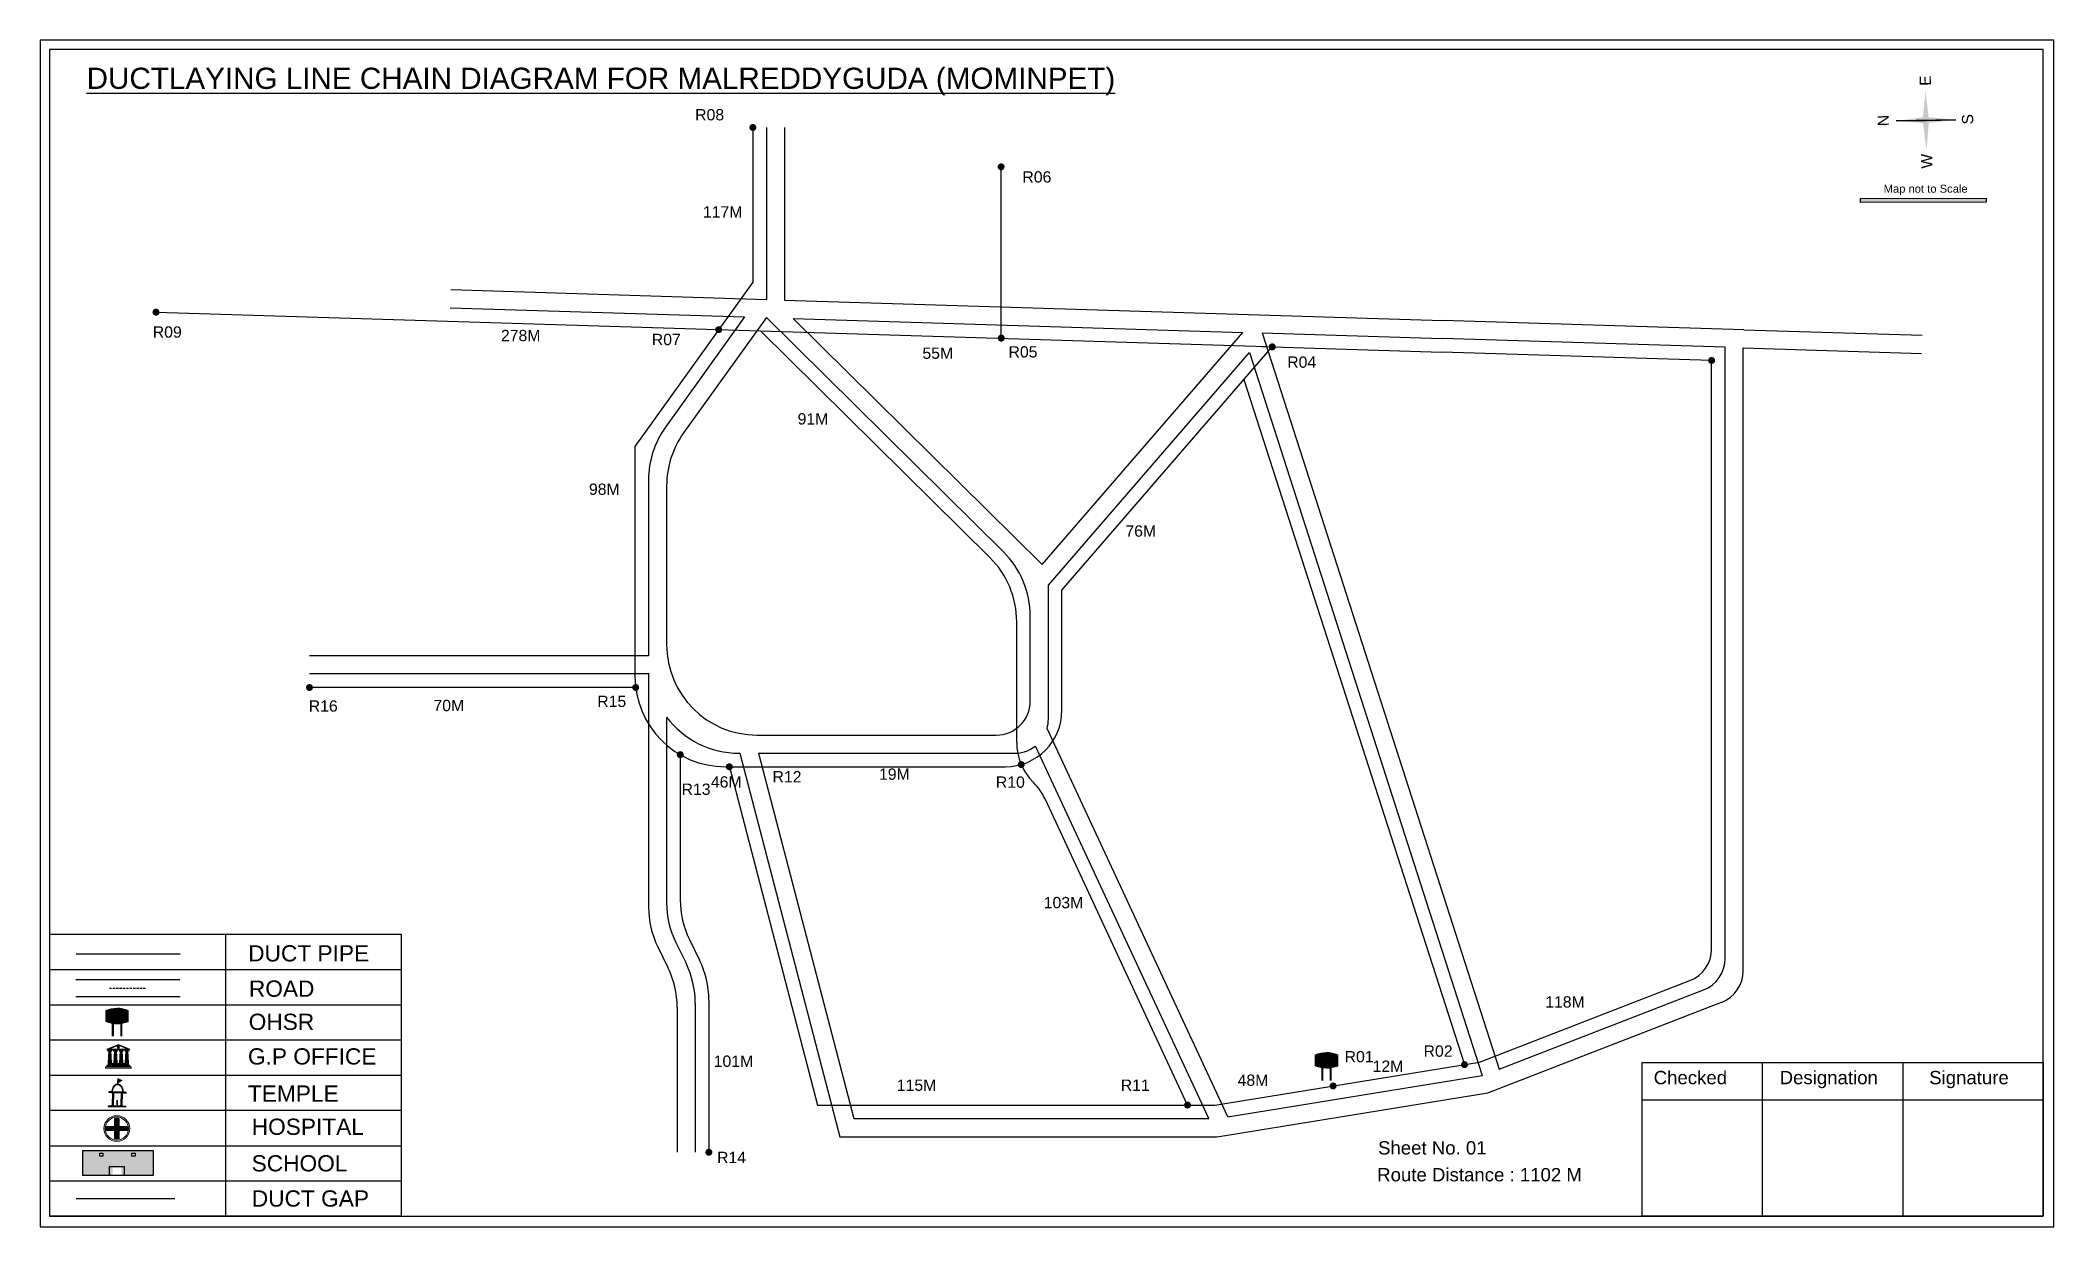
# Model space of a CAD drawing. Header units: inches. Extents: x 323 to 3787, y 50 to 1276.
# Drawn here: x 467 to 1357, y 752 to 1276 of the extents above; entities that cross this region are included whole.
import ezdxf

# ---------------------------------------------------------------- set-up
doc = ezdxf.new("R2010")
doc.units = ezdxf.units.IN
doc.header["$MEASUREMENT"] = 0
doc.linetypes.add('DASHEDX2', pattern=[1.5, 1, -0.5])
for name, color, linetype in [('LANDMARK', 7, 'Continuous'), ('OHT', 7, 'Continuous'), ('pipe', 5, 'Continuous')]:
    doc.layers.add(name, color=color, linetype=linetype)
doc.styles.get("Standard").update_dxf_attribs({"font": 'arial.ttf'})

msp = doc.modelspace()

# ---------------------------------------------------------------- texts
at = {"color": 242, "true_color": 0xcd2027}
msp.add_text('%%UDUCTLAYING LINE CHAIN DIAGRAM FOR MALREDDYGUDA (MOMINPET)', height=9.375, dxfattribs=at).set_placement((487.03, 1254.7))
for s, p in [('E', (1302.39, 1256.1)), ('N', (1283.81, 1238.26)), ('S', (1321.09, 1239)), ('W', (1303.04, 1219.51))]:
    msp.add_text(s, height=4.95, rotation=91.00631).set_placement(p)
for s, height, p in [('R08', 5, (756.04, 1240.78)), ('R06', 5, (900.72, 1213.28)), ('Map not to Scale', 3.5424, (1281.48, 1208.81)), ('117M', 5, (759.49, 1197.84)), ('R09', 5, (516.26, 1144.72)), ('278M', 5, (670.19, 1143.17)), ('R07', 5, (736.88, 1141.42)), ('55M', 5, (856.52, 1135.37)), ('R05', 5, (894.58, 1135.94)), ('R04', 5, (1017.8, 1131.43)), ('91M', 5, (801.35, 1106.33)), ('98M', 5, (709.1, 1075.24)), ('76M', 5, (946.25, 1056.74)), ('R16', 5, (585.22, 979.39)), ('70M', 5, (640.34, 979.62)), ('R15', 5, (712.77, 981.46)), ('R12', 5, (790.26, 948.12)), ('19M', 5, (837.33, 949.29)), ('R13', 5, (750.04, 942.59)), ('46M', 5, (763, 945.82)), ('R10', 5, (888.99, 945.75)), ('103M', 5, (910.15, 892.49)), ('DUCT PIPE', 7.178, (558.45, 868.97)), ('ROAD ', 7.178, (558.76, 853.36)), ('OHSR', 7.178, (558.67, 838.7)), ('118M', 5, (1131.86, 848.58)), ('G.P OFFICE', 7.178, (558.34, 823.4)), ('R01', 5, (1043.18, 824.37)), ('R02', 5, (1078.1, 826.84)), ('101M', 5, (764.25, 822.37)), ('48M', 5, (995.88, 813.98)), ('12M', 5, (1055.56, 820.16)), ('Checked', 5.886, (1179.81, 814.69)), ('Designation', 5.886, (1235.51, 814.69)), ('Signature', 5.886, (1301.61, 814.69)), ('TEMPLE', 7.178, (558.33, 806.99)), ('115M', 5, (845.19, 811.77)), ('R11', 5, (944.2, 811.77)), ('HOSPITAL', 7.178, (560.01, 792.31)), ('SCHOOL', 7.178, (559.96, 776.14)), ('R14', 5, (765.74, 779.83)), ('Sheet No. 01', 5.886, (1057.95, 783.63)), ('Route Distance : 1102 M', 5.886, (1057.58, 771.76)), ('DUCT GAP', 7.178, (560.06, 760.59))]:
    msp.add_text(s, height=height).set_placement(p)

# ---------------------------------------------------------------- blocks, each defined once
blk = doc.blocks.new('OHT')
at = {"linetype": 'Continuous', "lineweight": 0, "true_color": 0x0ffffc}
blk.add_hatch(color=4, dxfattribs=at).paths.add_polyline_path([(0.012, 1), (0, 1, 0.101323), (-0.4, 0.916), (-0.4, 0.525, 0.194075), (0.399, 0.521), (0.399, 0.921, 0.097877)])
at = {"color": 4, "linetype": 'Continuous', "lineweight": 0, "true_color": 0x0ffffc, "flags": 128}
for points in [[(-0.4, 0.525), (-0.4, 0.916)], [(0.399, 0.521), (0.399, 0.921)]]:
    blk.add_lwpolyline(points, dxfattribs=at)
at = {"color": 4, "linetype": 'Continuous', "lineweight": 0, "true_color": 0x0ffffc, "const_width": 0.075, "flags": 128}
for points in [[(-0.15, 0), (-0.15, 0.475)], [(0.15, 0), (0.15, 0.473)]]:
    blk.add_lwpolyline(points, dxfattribs=at)
at = {"color": 4, "linetype": 'Continuous', "lineweight": 0, "true_color": 0x0ffffc}
for centre, radius, start, end in [((0.006, -0.019), 1.019, 67.31091, 113.47108), ((0.004, 1.513), 1.068, 247.76824, 291.70073)]:
    blk.add_arc(centre, radius, start, end, dxfattribs=at)
blk = doc.blocks.new('Government_Office')
at = {"linetype": 'Continuous', "lineweight": 0, "true_color": 0xff0000}
h = blk.add_hatch(color=1, dxfattribs=at)
h.paths.add_polyline_path([(0.44, 0.72), (0.45, 0.75), (0, 0.93), (-0.45, 0.75), (-0.44, 0.72)])
h.paths.add_polyline_path([(0.355, 0.75), (-0.355, 0.75), (0, 0.9)], flags=16)
h.paths.add_polyline_path([(0, 0.778, -1), (0, 0.872, -1)], flags=0)
h = blk.add_hatch(color=1, dxfattribs=at)
edge = h.paths.add_edge_path()
edge.add_arc((0, 0.825), 0.0467, 90, 270)
edge.add_arc((0, 0.825), 0.0467, 270, 450)
for points in [[(-0.5, 0.05), (0.5, 0.05), (0.5, 0), (-0.5, 0)], [(-0.45, 0.075), (-0.45, 0.12), (0.45, 0.12), (0.45, 0.075)], [(-0.4, 0.14), (-0.4, 0.18), (0.4, 0.18), (0.4, 0.14)]]:
    blk.add_hatch(color=1, dxfattribs=at).paths.add_polyline_path(points)
h = blk.add_hatch(color=1, dxfattribs=at)
edge = h.paths.add_edge_path()
edge.add_line((-0.27, 0.195), (-0.295, 0.675))
edge.add_line((-0.295, 0.675), (-0.29, 0.675))
edge.add_arc((-0.278, 0.688), 0.0176, 225.30401, 441.56588)
edge.add_line((-0.275, 0.705), (-0.395, 0.705))
edge.add_arc((-0.392, 0.688), 0.0176, 98.43412, 314.69599)
edge.add_line((-0.38, 0.675), (-0.375, 0.675))
edge.add_line((-0.375, 0.675), (-0.4, 0.195))
edge.add_line((-0.4, 0.195), (-0.27, 0.195))
h = blk.add_hatch(color=1, dxfattribs=at)
edge = h.paths.add_edge_path()
edge.add_line((-0.047, 0.195), (-0.072, 0.675))
edge.add_line((-0.072, 0.675), (-0.067, 0.675))
edge.add_arc((-0.054, 0.688), 0.0176, 225.30401, 441.56588)
edge.add_line((-0.052, 0.705), (-0.172, 0.705))
edge.add_arc((-0.169, 0.688), 0.0176, 98.43412, 314.69599)
edge.add_line((-0.157, 0.675), (-0.152, 0.675))
edge.add_line((-0.152, 0.675), (-0.177, 0.195))
edge.add_line((-0.177, 0.195), (-0.047, 0.195))
h = blk.add_hatch(color=1, dxfattribs=at)
edge = h.paths.add_edge_path()
edge.add_line((0.177, 0.195), (0.152, 0.675))
edge.add_line((0.152, 0.675), (0.157, 0.675))
edge.add_arc((0.169, 0.688), 0.0176, 225.30401, 441.56588)
edge.add_line((0.172, 0.705), (0.052, 0.705))
edge.add_arc((0.054, 0.688), 0.0176, 98.43412, 314.69599)
edge.add_line((0.067, 0.675), (0.072, 0.675))
edge.add_line((0.072, 0.675), (0.047, 0.195))
edge.add_line((0.047, 0.195), (0.177, 0.195))
h = blk.add_hatch(color=1, dxfattribs=at)
edge = h.paths.add_edge_path()
edge.add_line((0.4, 0.195), (0.375, 0.675))
edge.add_line((0.375, 0.675), (0.38, 0.675))
edge.add_arc((0.392, 0.688), 0.0176, 225.30401, 441.56588)
edge.add_line((0.395, 0.705), (0.275, 0.705))
edge.add_arc((0.278, 0.688), 0.0176, 98.43412, 314.69599)
edge.add_line((0.29, 0.675), (0.295, 0.675))
edge.add_line((0.295, 0.675), (0.27, 0.195))
edge.add_line((0.27, 0.195), (0.4, 0.195))
at = {"color": 1, "linetype": 'Continuous', "lineweight": 0, "true_color": 0xff0000, "flags": 128}
for points in [[(-0.45, 0.75), (-0.44, 0.72), (0.44, 0.72), (0.45, 0.75), (0, 0.93)], [(-0.355, 0.75), (0.355, 0.75), (0, 0.9)], [(-0.5, 0.05), (0.5, 0.05), (0.5, 0), (-0.5, 0)], [(-0.45, 0.075), (-0.45, 0.12), (0.45, 0.12), (0.45, 0.075)], [(-0.4, 0.14), (-0.4, 0.18), (0.4, 0.18), (0.4, 0.14)]]:
    blk.add_lwpolyline(points, close=True, dxfattribs=at)
for points in [[(0, 0.872, 1), (0, 0.778, 1)], [(-0.27, 0.195), (-0.295, 0.675), (-0.29, 0.675, 1.379694), (-0.275, 0.705), (-0.395, 0.705, 1.379694), (-0.38, 0.675), (-0.375, 0.675), (-0.4, 0.195)], [(-0.047, 0.195), (-0.072, 0.675), (-0.067, 0.675, 1.379694), (-0.052, 0.705), (-0.172, 0.705, 1.379694), (-0.157, 0.675), (-0.152, 0.675), (-0.177, 0.195)], [(0.177, 0.195), (0.152, 0.675), (0.157, 0.675, 1.379694), (0.172, 0.705), (0.052, 0.705, 1.379694), (0.067, 0.675), (0.072, 0.675), (0.047, 0.195)], [(0.4, 0.195), (0.375, 0.675), (0.38, 0.675, 1.379694), (0.395, 0.705), (0.275, 0.705, 1.379694), (0.29, 0.675), (0.295, 0.675), (0.27, 0.195)]]:
    blk.add_lwpolyline(points, format="xyb", close=True, dxfattribs=at)
blk = doc.blocks.new('Temple')
at = {"linetype": 'Continuous', "lineweight": 0, "true_color": 0xff0000}
h = blk.add_hatch(color=1, dxfattribs=at)
edge = h.paths.add_edge_path()
edge.add_line((0.175, 0.49), (0.225, 0.49))
edge.add_line((0.225, 0.49), (0.225, 0.497))
edge.add_line((0.225, 0.497), (0.307, 0.497))
edge.add_line((0.307, 0.497), (0.307, 0.533))
edge.add_line((0.307, 0.533), (0.257, 0.533))
edge.add_line((0.257, 0.533), (0.257, 0.54))
edge.add_line((0.257, 0.54), (0.2, 0.54))
edge.add_spline(control_points=[(0.2, 0.54), (0.2, 0.589), (0.19, 0.638), (0.142, 0.743), (0.092, 0.79), (0.027, 0.805), (0.02, 0.806), (0.012, 0.806)], knot_values=[4.712389, 4.712389, 4.712389, 4.712389, 5.278166, 5.278166, 6.117402, 6.117402, 6.223801, 6.223801, 6.223801, 6.223801], degree=3, periodic=0)
edge.add_line((0.012, 0.806), (0.012, 0.79))
edge.add_line((0.012, 0.79), (-0.012, 0.79))
edge.add_line((-0.012, 0.79), (-0.012, 0.806))
edge.add_spline(control_points=[(-0.012, 0.806), (-0.055, 0.802), (-0.096, 0.781), (-0.171, 0.699), (-0.197, 0.628), (-0.2, 0.55), (-0.2, 0.545), (-0.2, 0.54)], knot_values=[6.343965, 6.343965, 6.343965, 6.343965, 6.956638, 6.956638, 7.795874, 7.795874, 7.853982, 7.853982, 7.853982, 7.853982], degree=3, periodic=0)
edge.add_line((-0.2, 0.54), (-0.257, 0.54))
edge.add_line((-0.257, 0.54), (-0.257, 0.533))
edge.add_line((-0.257, 0.533), (-0.307, 0.533))
edge.add_line((-0.307, 0.533), (-0.307, 0.497))
edge.add_line((-0.307, 0.497), (-0.225, 0.497))
edge.add_line((-0.225, 0.497), (-0.225, 0.49))
edge.add_line((-0.225, 0.49), (-0.175, 0.49))
edge.add_line((-0.175, 0.49), (-0.175, 0.07))
edge.add_arc((-0.205, 0.07), 0.03, -90, 0, ccw=False)
edge.add_line((-0.205, 0.04), (-0.257, 0.04))
edge.add_line((-0.257, 0.04), (-0.257, 0.033))
edge.add_line((-0.257, 0.033), (-0.307, 0.033))
edge.add_line((-0.307, 0.033), (-0.307, 0))
edge.add_line((-0.307, 0), (0.307, 0))
edge.add_line((0.307, 0), (0.307, 0.033))
edge.add_line((0.307, 0.033), (0.257, 0.033))
edge.add_line((0.257, 0.033), (0.257, 0.04))
edge.add_line((0.257, 0.04), (0.205, 0.04))
edge.add_arc((0.205, 0.07), 0.03, 180, 270, ccw=False)
edge.add_line((0.175, 0.07), (0.175, 0.49))
h.paths.add_polyline_path([(0.125, 0.07, -0.414214), (0.095, 0.04), (0.05, 0.04), (0.05, 0.033), (-0.05, 0.033), (-0.05, 0.04), (-0.095, 0.04, -0.414214), (-0.125, 0.07), (-0.125, 0.497), (0.125, 0.497)], flags=16)
edge = h.paths.add_edge_path(flags=16)
edge.add_ellipse((0, 0.54), major_axis=(0, 0.242), ratio=0.722808, start_angle=270, end_angle=450, ccw=False)
edge.add_line((0.175, 0.54), (-0.175, 0.54))
h.paths.add_polyline_path([(0.012, 0.23), (0.012, 0.07), (-0.012, 0.07), (-0.012, 0.23)], flags=0)
h = blk.add_hatch(color=1, dxfattribs=at)
edge = h.paths.add_edge_path()
edge.add_line((0.012, 0.857), (0, 0.85))
edge.add_line((0, 0.85), (-0.003, 0.925))
edge.add_line((-0.003, 0.925), (-0.012, 0.925))
edge.add_line((-0.012, 0.925), (-0.012, 0.806))
edge.add_spline(control_points=[(-0.012, 0.806), (-0.004, 0.807), (0.004, 0.807), (0.012, 0.806)], knot_values=[6.223801, 6.223801, 6.223801, 6.223801, 6.343965, 6.343965, 6.343965, 6.343965], degree=3, periodic=0)
edge.add_line((0.012, 0.806), (0.012, 0.857))
h = blk.add_hatch(color=1, dxfattribs=at)
edge = h.paths.add_edge_path()
edge.add_line((0.012, 0.79), (0.012, 0.806))
edge.add_spline(control_points=[(0.012, 0.806), (0.004, 0.807), (-0.004, 0.807), (-0.012, 0.806)], knot_values=[6.223801, 6.223801, 6.223801, 6.223801, 6.343965, 6.343965, 6.343965, 6.343965], degree=3, periodic=0)
edge.add_line((-0.012, 0.806), (-0.012, 0.79))
edge.add_line((-0.012, 0.79), (0.012, 0.79))
at = {"linetype": 'Continuous', "lineweight": 0, "true_color": 0xe66000}
blk.add_hatch(color=32, dxfattribs=at).paths.add_polyline_path([(-0.006, 1), (0.147, 0.931), (0, 0.85)])
at = {"color": 1, "linetype": 'Continuous', "lineweight": 0, "true_color": 0xff0000, "flags": 128}
for points in [[(0.012, 0.925), (-0.012, 0.925), (-0.012, 0.79), (0.012, 0.79)], [(0.012, 0.23), (-0.012, 0.23), (-0.012, 0.07), (0.012, 0.07)]]:
    blk.add_lwpolyline(points, close=True, dxfattribs=at)
at = {"color": 32, "linetype": 'Continuous', "lineweight": 0, "true_color": 0xe66000, "flags": 128}
blk.add_lwpolyline([(-0.006, 1), (0.147, 0.931), (0, 0.85), (-0.006, 1)], dxfattribs=at)
at = {"color": 1, "linetype": 'Continuous', "lineweight": 0, "true_color": 0xff0000, "flags": 128}
blk.add_lwpolyline([(0.2, 0.54), (0.257, 0.54), (0.257, 0.533), (0.307, 0.533), (0.307, 0.497), (0.225, 0.497), (0.225, 0.49), (0.175, 0.49), (0.175, 0.07, 0.414214), (0.205, 0.04), (0.257, 0.04), (0.257, 0.033), (0.307, 0.033), (0.307, 0), (-0.307, 0), (-0.307, 0.033), (-0.257, 0.033), (-0.257, 0.04), (-0.205, 0.04, 0.414214), (-0.175, 0.07), (-0.175, 0.49), (-0.225, 0.49), (-0.225, 0.497), (-0.307, 0.497), (-0.307, 0.533), (-0.257, 0.533), (-0.257, 0.54), (-0.2, 0.54)], format="xyb", dxfattribs=at)
blk.add_lwpolyline([(-0.175, 0.54), (0.175, 0.54)], dxfattribs=at)
blk.add_lwpolyline([(0.125, 0.497), (0.125, 0.07, -0.414214), (0.095, 0.04), (0.05, 0.04), (0.05, 0.033), (-0.05, 0.033), (-0.05, 0.04), (-0.095, 0.04, -0.414214), (-0.125, 0.07), (-0.125, 0.497)], format="xyb", close=True, dxfattribs=at)
at = {"color": 1, "linetype": 'Continuous', "lineweight": 0, "true_color": 0xff0000}
blk.add_ellipse((0, 0.54), major_axis=(0, 0.242), ratio=0.722808, start_param=4.712389, end_param=7.853982, dxfattribs=at)
blk.add_open_spline([(0.2, 0.54), (0.2, 0.589), (0.19, 0.638), (0.142, 0.743), (0.092, 0.79), (-0.023, 0.816), (-0.085, 0.794), (-0.171, 0.699), (-0.197, 0.628), (-0.2, 0.55), (-0.2, 0.545), (-0.2, 0.54)], degree=3, knots=[4.712389, 4.712389, 4.712389, 4.712389, 5.278166, 5.278166, 6.117402, 6.117402, 6.956638, 6.956638, 7.795874, 7.795874, 7.853982, 7.853982, 7.853982, 7.853982], dxfattribs=at)
blk = doc.blocks.new('*U5')
at = {"color": 0, "linetype": 'DASHEDX2', "transparency": 16777216}
blk.add_line((-8.22, 0), (8.01, 0), dxfattribs=at)
blk = doc.blocks.new('Hospital')
at = {"linetype": 'Continuous', "lineweight": 0, "true_color": 0x000000}
h = blk.add_hatch(color=18, dxfattribs=at)
h.paths.add_polyline_path([(-0.5, 0, 1), (0.5, 0, 1)])
h.paths.add_polyline_path([(0.446, 0, -1), (-0.446, 0, -1)], flags=16)
at = {"linetype": 'Continuous', "true_color": 0xff0000}
blk.add_hatch(color=1, dxfattribs=at).paths.add_polyline_path([(-0.394, 0.08), (-0.08, 0.08), (-0.08, 0.394), (0.08, 0.394), (0.08, 0.08), (0.394, 0.08), (0.394, -0.08), (0.08, -0.08), (0.08, -0.394), (-0.08, -0.394), (-0.08, -0.08), (-0.394, -0.08)])
at = {"color": 1, "linetype": 'Continuous', "true_color": 0xff0000, "flags": 128}
blk.add_lwpolyline([(-0.394, 0.08), (-0.08, 0.08), (-0.08, 0.394), (0.08, 0.394), (0.08, 0.08), (0.394, 0.08), (0.394, -0.08), (0.08, -0.08), (0.08, -0.394), (-0.08, -0.394), (-0.08, -0.08), (-0.394, -0.08)], close=True, dxfattribs=at)
at = {"color": 18, "linetype": 'Continuous', "lineweight": 0, "true_color": 0x000000}
for radius in [0.5, 0.446]:
    blk.add_circle((0, 0), radius, dxfattribs=at)

# ---------------------------------------------------------------- hatches: boundary and pattern name
at = {"ltscale": 0.5}
h = msp.add_hatch(color=5, dxfattribs=at)
h.dxf.hatch_style = 1
h.paths.add_polyline_path([(783.12, 1237.64, 1), (780, 1237.64, 1)])
h = msp.add_hatch(color=5, dxfattribs=at)
h.dxf.hatch_style = 1
h.paths.add_polyline_path([(892.87, 1220.24, 1), (889.76, 1220.24, 1)])
at = {"true_color": 0x0093dd}
h = msp.add_hatch(color=142, dxfattribs=at)
h.dxf.hatch_style = 1
h.paths.add_polyline_path([(1271.3, 1206.31), (1271.3, 1204.47), (1326.81, 1204.59), (1326.81, 1206.44)])
at = {"ltscale": 0.5}
h = msp.add_hatch(color=5, dxfattribs=at)
h.dxf.hatch_style = 1
h.paths.add_polyline_path([(519.26, 1155.99, 1), (516.14, 1155.99, 1)])
h = msp.add_hatch(color=5, dxfattribs=at)
h.dxf.hatch_style = 1
h.paths.add_polyline_path([(768.05, 1148.27, 1), (764.93, 1148.27, 1)])
h = msp.add_hatch(color=5, dxfattribs=at)
h.dxf.hatch_style = 1
h.paths.add_polyline_path([(892.94, 1144.52, 1), (889.82, 1144.52, 1)])
h = msp.add_hatch(color=5, dxfattribs=at)
h.dxf.hatch_style = 1
h.paths.add_polyline_path([(1012.74, 1140.67, 1), (1009.62, 1140.67, 1)])
h = msp.add_hatch(color=5, dxfattribs=at)
h.dxf.hatch_style = 1
h.paths.add_polyline_path([(1206.97, 1134.64, 1), (1203.85, 1134.64, 1)])
h = msp.add_hatch(color=5, dxfattribs=at)
h.dxf.hatch_style = 1
h.paths.add_polyline_path([(587.1, 990.07, 1), (583.98, 990.07, 1)])
h = msp.add_hatch(color=5, dxfattribs=at)
h.dxf.hatch_style = 1
h.paths.add_polyline_path([(731.31, 990.07, 1), (728.2, 990.07, 1)])
h = msp.add_hatch(color=5, dxfattribs=at)
h.dxf.hatch_style = 1
h.paths.add_polyline_path([(751.01, 960.38, 1), (747.89, 960.38, 1)])
h = msp.add_hatch(color=5, dxfattribs=at)
h.dxf.hatch_style = 1
h.paths.add_polyline_path([(772.73, 955.02, 1), (769.61, 955.02, 1)])
h = msp.add_hatch(color=5, dxfattribs=at)
h.dxf.hatch_style = 1
h.paths.add_polyline_path([(901.77, 956.02, 1), (898.65, 956.02, 1)])
h = msp.add_hatch(color=5, dxfattribs=at)
h.dxf.hatch_style = 1
h.paths.add_polyline_path([(1097.74, 823.35, 1), (1094.62, 823.35, 1)])
h = msp.add_hatch(color=5, dxfattribs=at)
h.dxf.hatch_style = 1
h.paths.add_polyline_path([(1039.65, 813.94, 1), (1036.53, 813.94, 1)])
h = msp.add_hatch(color=5, dxfattribs=at)
h.dxf.hatch_style = 1
h.paths.add_polyline_path([(975.3, 805.47, 1), (972.18, 805.47, 1)])
at = {"true_color": 0xc8c92d}
h = msp.add_hatch(color=52, dxfattribs=at)
h.dxf.hatch_style = 1
h.paths.add_polyline_path([(491.49, 785.38), (485.33, 785.38), (485.33, 774.29), (491.49, 774.29)])
h.paths.add_polyline_path([(516.34, 785.38), (510.18, 785.38), (510.18, 774.29), (516.34, 774.29)])
at = {"true_color": 0x293189}
h = msp.add_hatch(color=177, dxfattribs=at)
h.dxf.hatch_style = 1
h.paths.add_polyline_path([(510.18, 785.38), (491.49, 785.38), (491.49, 774.29), (498.5, 774.29), (498.5, 777.92), (502.36, 777.92), (502.36, 774.29), (510.18, 774.29)])
h.paths.add_polyline_path([(494.16, 782.91), (492.79, 782.91), (492.79, 784.17), (494.16, 784.17)], flags=16)
h.paths.add_polyline_path([(507.04, 782.91), (507.04, 784.17), (508.41, 784.17), (508.41, 782.91)], flags=16)
at = {"ltscale": 0.5}
h = msp.add_hatch(color=5, dxfattribs=at)
h.dxf.hatch_style = 1
h.paths.add_polyline_path([(763.68, 784.61, 1), (760.56, 784.61, 1)])

# ---------------------------------------------------------------- linework, layer by layer
for p, q in [((787.56, 1237.64), (787.56, 1161.62)), ((795.56, 1237.64), (795.56, 1161.37)), ((1313.37, 1241.02), (1287.07, 1240.55)), ((1287.07, 1240.55), (1313.37, 1241.02)), ((1313.37, 1241.02), (1287.07, 1240.55)), ((1300.24, 1240.79), (1313.37, 1241.02)), ((647.75, 1157.96), (777.93, 1153.92)), ((648, 1165.96), (787.56, 1161.62)), ((781.56, 1161.81), (781.56, 1161.62)), ((795.56, 1161.37), (1086.59, 1152.34)), ((777.93, 1153.92), (742.95, 1105.16)), ((787.56, 1153.62), (750.95, 1102.59)), ((892.32, 1050.06), (787.56, 1153.62)), ((799.31, 1153.25), (998.22, 1147.08)), ((909.45, 1044.39), (799.31, 1153.25)), ((1219.66, 1148.21), (1086.59, 1152.34)), ((909.45, 1044.39), (998.22, 1147.08)), ((1006.7, 1146.82), (1086.34, 1144.34)), ((1006.7, 1146.82), (1111.53, 821.36)), ((1211.41, 1140.46), (1086.34, 1144.34)), ((1211.41, 870.36), (1211.41, 1140.46)), ((1219.41, 864.88), (1219.41, 1140.21)), ((1219.41, 1140.21), (1298.25, 1137.76)), ((1219.66, 1148.21), (1298.5, 1145.76)), ((912.2, 1035.34), (1001.09, 1138.17)), ((1001.09, 1138.17), (1104.03, 818.54)), ((735.45, 1081.84), (735.45, 1004.07)), ((743.45, 1079.27), (743.45, 1009.02)), ((912.2, 976.02), (912.2, 1035.34)), ((904.2, 984.02), (904.2, 1021.62)), ((735.45, 1004.07), (585.54, 1004.07)), ((735.76, 996.07), (585.54, 996.07)), ((735.45, 996.07), (735.45, 969.02)), ((743.45, 977.02), (743.45, 894.93)), ((991.57, 800.34), (911.65, 971.98)), ((735.45, 969.02), (735.45, 893.07)), ((783.45, 969.02), (889.2, 969.02)), ((983.15, 799.47), (906.45, 964.2)), ((775.45, 961.02), (775.81, 961.02)), ((775.81, 961.02), (820.06, 791.47)), ((784.07, 961.02), (897.2, 961.02)), ((784.07, 961.02), (826.24, 799.47)), ((905.46, 948.21), (905.8, 947.87)), ((470.65, 880.82), (470.65, 757.6)), ((548.41, 880.82), (548.41, 756.39)), ((739.54, 875.45), (744.03, 866.29)), ((747.54, 877.31), (752.03, 868.15)), ((626.18, 865.26), (470.65, 865.26)), ((482.3, 860.97), (528.19, 860.97)), ((1111.53, 821.36), (1201.83, 856.38)), ((626.18, 849.71), (470.65, 849.71)), ((482.3, 853.45), (528.42, 853.45)), ((748.12, 848.67), (748.12, 784.61)), ((756.12, 850.53), (756.12, 784.61)), ((1106.51, 810.84), (1209.83, 850.9)), ((626.18, 834.16), (470.65, 834.16)), ((626.18, 818.6), (470.65, 818.6)), ((986.88, 791.47), (1106.51, 810.84)), ((991.57, 800.34), (1104.03, 818.54)), ((626.18, 803.05), (470.65, 803.05)), ((826.24, 799.47), (983.15, 799.47)), ((470.65, 787.5), (626.18, 787.5)), ((820.06, 791.47), (986.88, 791.47)), ((470.65, 771.94), (626.18, 771.94)), ((470.64, 757.37), (470.64, 756.41)), ((470.65, 757.6), (470.65, 756.39)), ((626.18, 756.39), (470.65, 756.39))]:
    msp.add_line(p, q)
at = {"color": 1}
msp.add_line((1287.07, 1240.55), (1300.23, 1240.79), dxfattribs=at)
at = {"color": 242, "true_color": 0xcd2027}
for p, q in [((1227.71, 824.24), (1227.71, 756.35)), ((1289.91, 824.24), (1289.91, 756.35)), ((1174.74, 807.79), (1351.96, 807.79))]:
    msp.add_line(p, q, dxfattribs=at)
for points in [[(466.53, 1276.19), (466.53, 751.7), (1356.67, 751.7), (1356.67, 1276.19)], [(470.64, 1272.18), (470.64, 756.41), (1351.96, 756.41), (1351.96, 1272.18)], [(516.41, 785.38), (516.41, 774.29), (485.33, 774.29), (485.33, 785.38)], [(494.16, 784.17), (494.16, 782.91), (492.79, 782.91), (492.79, 784.17)], [(507.04, 782.91), (507.04, 784.17), (508.41, 784.17), (508.41, 782.91)]]:
    msp.add_lwpolyline(points, close=True)
at = {"color": 142, "true_color": 0x0093dd}
msp.add_lwpolyline([(1326.81, 1204.59), (1271.3, 1204.47), (1271.3, 1206.31), (1326.81, 1206.44), (1326.81, 1204.59)], dxfattribs=at)
for points in [[(626.18, 756.39), (626.18, 880.82), (470.65, 880.82)], [(497.17, 774.29), (497.17, 778.39), (503.69, 778.39), (503.69, 774.29)]]:
    msp.add_lwpolyline(points)
at = {"color": 242, "true_color": 0xcd2027}
msp.add_lwpolyline([(1351.96, 756.35), (1174.74, 756.35), (1174.74, 824.24), (1351.96, 824.24)], close=True, dxfattribs=at)
for centre, radius, start, end in [((775.45, 1081.84), 40, 144.34477, 180), ((783.45, 1079.27), 40, 144.34477, 180), ((864.2, 1021.62), 40, 0, 45.33333), ((783.45, 1009.02), 40, 180, 270), ((889.2, 984.02), 15, 270, 0), ((775.45, 1001.02), 40, 216.8699, 270), ((897.2, 976.02), 15, 344.37949, 0), ((897.2, 976.02), 15, 270, 308.03392), ((775.45, 893.07), 40, 180, 206.13548), ((783.45, 894.93), 40, 180, 206.13548), ((708.12, 848.67), 40, 0, 26.13548), ((716.12, 850.53), 40, 0, 26.13548), ((1196.41, 870.36), 15, 291.1934, 0), ((1204.41, 864.88), 15, 291.1934, 0)]:
    msp.add_arc(centre, radius, start, end)
for points in [[(1301.52, 1240.82), (1298.7, 1240.77), (1299.99, 1253.93)], [(1301.52, 1240.82), (1298.7, 1240.77), (1299.99, 1253.93)], [(1301.52, 1240.82), (1298.7, 1240.77), (1300.45, 1227.64)], [(1301.52, 1240.82), (1298.7, 1240.77), (1300.45, 1227.64)], [(1300.25, 1239.49), (1300.21, 1242.31), (1313.37, 1241.02)], [(1300.25, 1239.49), (1300.21, 1242.31), (1313.37, 1241.02)]]:
    msp.add_solid(points)
at = {"color": 1}
msp.add_solid([(1300.25, 1239.48), (1300.21, 1242.31), (1287.07, 1240.55)], dxfattribs=at)
msp.add_solid([(1300.25, 1239.48), (1300.21, 1242.31), (1287.07, 1240.55)], dxfattribs=at)
at = {"layer": 'OHT', "color": 5}
msp.add_line((482.47, 872.35), (528.36, 872.35), dxfattribs=at)
at = {"layer": 'OHT', "color": 1}
msp.add_line((482.47, 764.16), (526.07, 764.16), dxfattribs=at)
at = {"layer": 'pipe'}
for p, q in [((781.56, 1237.64), (781.56, 1169.27)), ((891.34, 1144.39), (891.34, 1219.97)), ((781.56, 1169.27), (729.45, 1096.64)), ((517.7, 1155.99), (785.01, 1147.7)), ((785.01, 1147.7), (1008.66, 1140.75)), ((886.32, 1047.56), (785.01, 1147.7)), ((918.2, 1033.11), (1011.18, 1140.67)), ((1006.52, 1140.82), (1086.16, 1138.35)), ((1205.41, 1134.64), (1086.16, 1138.35)), ((1205.41, 874.47), (1205.41, 1134.64)), ((998.65, 1126.17), (1096.18, 823.35)), ((729.45, 1096.64), (729.45, 995.02)), ((918.2, 980.02), (918.2, 1033.11)), ((898.2, 965.82), (898.2, 1019.11)), ((729.45, 990.07), (585.54, 990.07)), ((749.45, 960.38), (749.45, 896.32)), ((769.45, 955.02), (785.64, 955.02)), ((771.17, 955.02), (810.2, 805.47)), ((784.07, 955.02), (893.2, 955.02)), ((973.74, 805.47), (910.72, 940.81)), ((753.54, 878.7), (758.03, 869.54)), ((1102.82, 824.42), (1195.83, 860.48)), ((762.12, 851.92), (762.12, 784.61)), ((985.75, 805.47), (1102.82, 824.42)), ((810.2, 805.47), (985.75, 805.47))]:
    msp.add_line(p, q, dxfattribs=at)
for centre, radius, start, end in [((858.2, 1019.11), 40, 0, 45.33333), ((769.45, 995.02), 40, 180, 270), ((893.2, 980.02), 25, 270, 0), ((923.2, 965.82), 25, 180, 224.78545), ((888.06, 930.26), 25, 24.96862, 44.78545), ((789.45, 896.32), 40, 180, 206.13548), ((1190.41, 874.47), 15, 291.1934, 0), ((722.12, 851.92), 40, 0, 26.13548)]:
    msp.add_arc(centre, radius, start, end, dxfattribs=at)

# ---------------------------------------------------------------- block references
at = {"linetype": 'DASHEDX2'}
msp.add_blockref('*U5', (505.3, 857.21), dxfattribs=at)
at = {"layer": 'LANDMARK'}
for name, p, xscale, yscale, zscale in [('Government_Office', (501.06, 821.75), 11.32114773247135, 11.32114773247135, 11.32114773247135), ('Hospital', (500.38, 795.08), 11.41772014427468, 11.41772014427468, 11.41772014427468)]:
    msp.add_blockref(name, p, dxfattribs=dict(at, xscale=xscale, yscale=yscale, zscale=zscale))
at = {"layer": 'LANDMARK', "xscale": 12.62452535729322, "yscale": 12.62452535729322, "zscale": 12.62452535729322, "rotation": 358.3713438591284}
msp.add_blockref('Temple', (500.49, 804.62), dxfattribs=at)
at = {"layer": 'OHT', "xscale": 12.45189723782068, "yscale": 12.45189723782068, "zscale": 12.45189723782068}
for p in [(500.47, 835.85), (1035.18, 816.26)]:
    msp.add_blockref('OHT', p, dxfattribs=at)

msp.set_redraw_order([(e.dxf.handle, doc.entitydb.next_handle()) for e in msp.query("TEXT MTEXT ATTDEF DIMENSION ARC_DIMENSION")])  # texts and dimensions are drawn at this point

doc.saveas('drawing.dxf')
